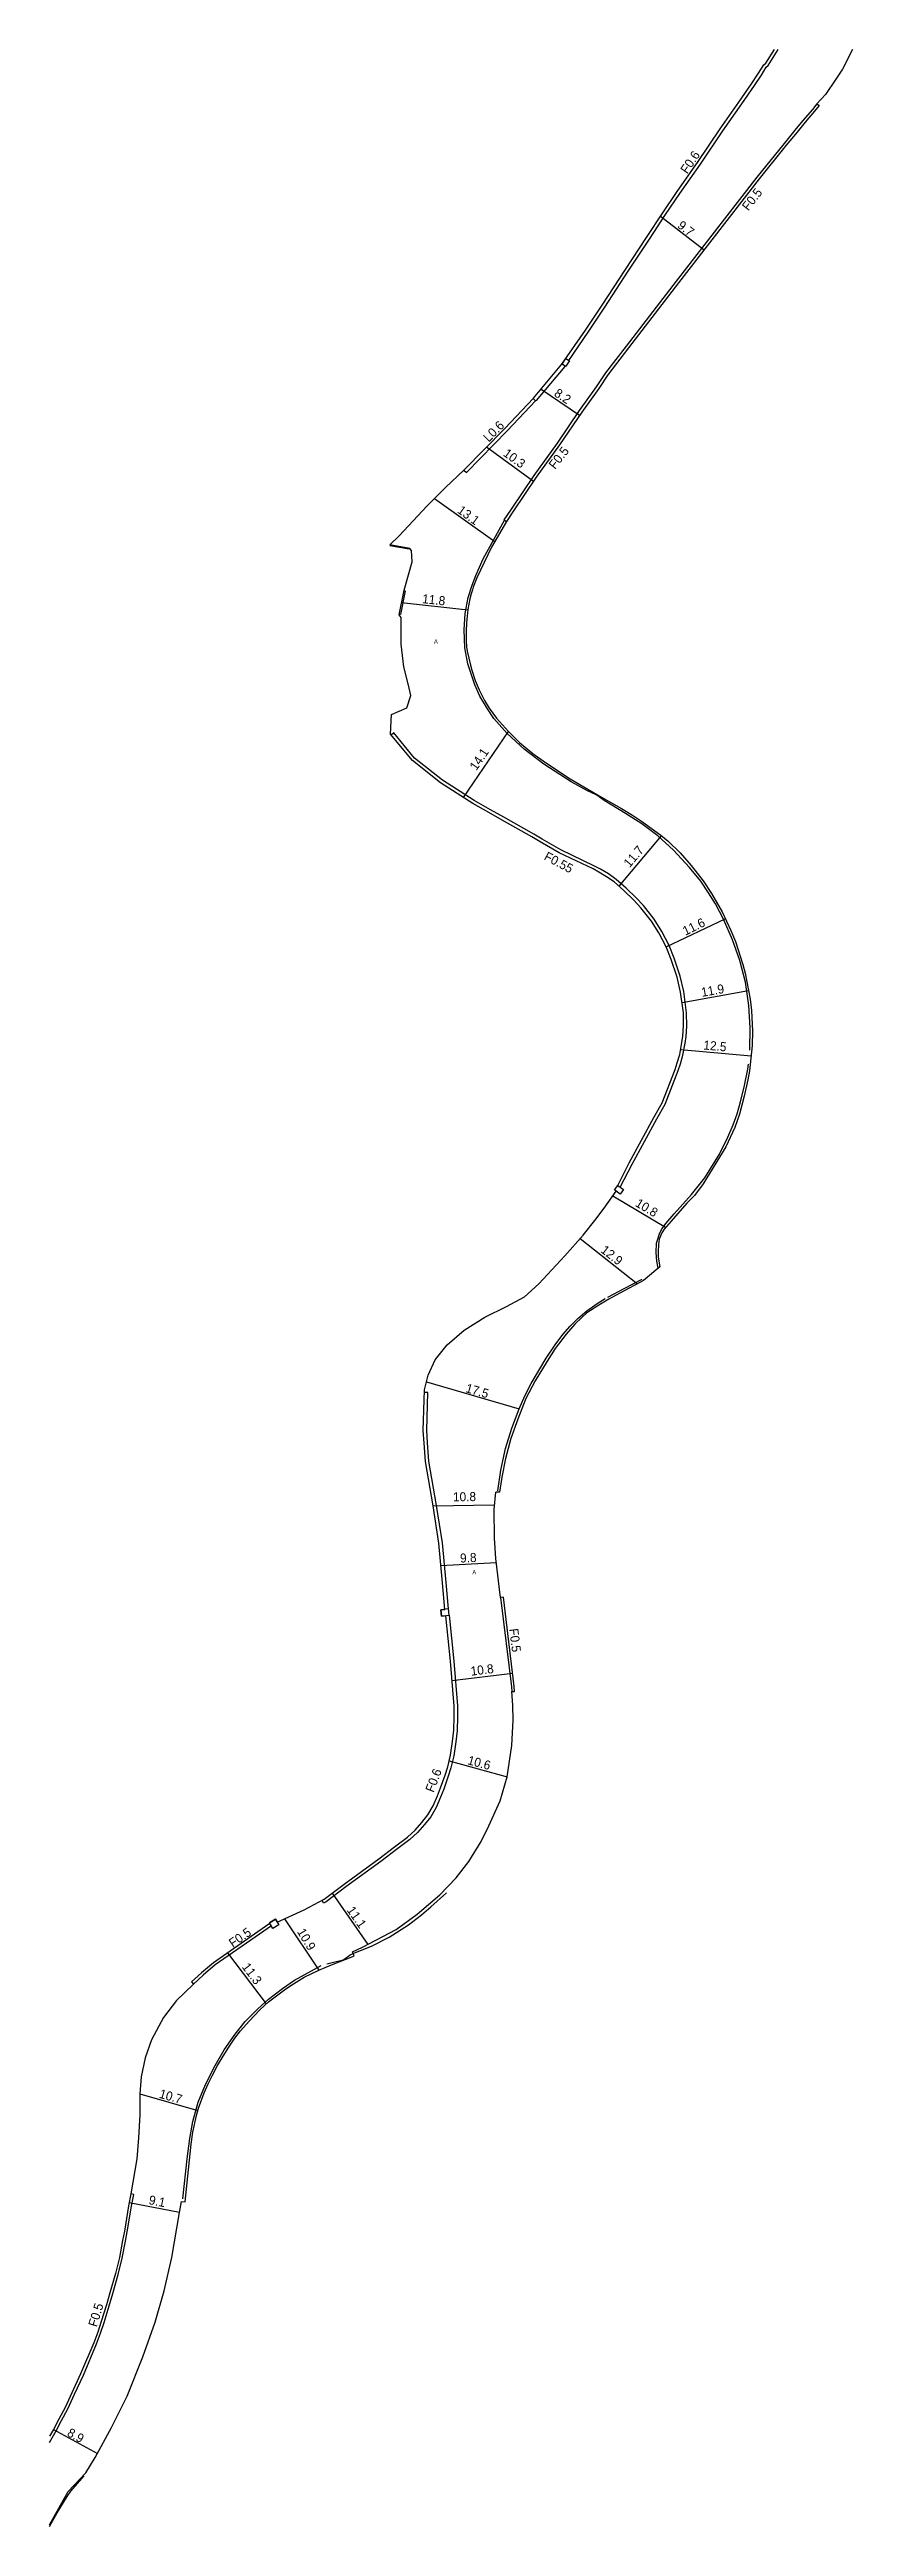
# Model space of a CAD drawing. Header units: metres. Extents: x -4000 to 0, y -102000 to -99000.
# Drawn here: x -3200 to -3058.1, y -100038 to -99600 of the extents above; entities that cross this region are included whole.
import ezdxf

# ---------------------------------------------------------------- set-up
doc = ezdxf.new("R2010")
doc.units = ezdxf.units.M
doc.header["$LTSCALE"] = 2.5
for name, color, linetype in [('側溝・桝', 7, 'Continuous'), ('幅員', 7, 'Continuous'), ('歩道・分離帯・安全施設', 7, 'Continuous'), ('舗装', 7, 'Continuous'), ('道路', 7, 'Continuous')]:
    doc.layers.add(name, color=color, linetype=linetype)
doc.styles.get("Standard").update_dxf_attribs({"font": ''})
doc.styles.add('YOKO_DECO', font='')
doc.styles.get('Standard').set_extended_font_data('@MS PGothic')
doc.styles.get('YOKO_DECO').set_extended_font_data('MS PGothic')

msp = doc.modelspace()

# ---------------------------------------------------------------- texts
at = {"layer": '側溝・桝'}
for s, rotation, p in [('F0.6', 56, (-3087.32, -99622.1)), ('F0.5', 52, (-3076.52, -99628.63)), ('L0.6', 45, (-3122.4, -99669.52)), ('F0.5', 52, (-3110.68, -99674.34)), ('F0.55', 332, (-3112.76, -99743.2)), ('F0.5', 277, (-3118.78, -99879.33)), ('F0.6', 69, (-3132.16, -99908.34)), ('F0.5', 35, (-3167.61, -99935.73)), ('F0.5', 73, (-3191.67, -100002.86))]:
    msp.add_text(s, height=1.6, rotation=rotation, dxfattribs=at).set_placement(p)
at = {"layer": '幅員'}
for s, rotation, p in [('9.7', 322, (-3089.18, -99631.38)), ('8.2', 326, (-3110.98, -99661.15)), ('10.3', 324, (-3119.97, -99671.74)), ('13.1', 324, (-3128.08, -99681.8)), ('11.8', 354, (-3134.21, -99697.89)), ('14.1', 56, (-3124.58, -99727.62)), ('11.7', 50, (-3097.49, -99744.78)), ('11.6', 26, (-3087.64, -99756.72)), ('11.9', 10, (-3084.7, -99767.54)), ('12.5', 355, (-3084.51, -99776.83)), ('10.8', 329, (-3096.63, -99804.46)), ('12.9', 322, (-3102.73, -99812.59)), ('17.5', 344, (-3126.59, -99837.42)), ('10.8', 1, (-3128.7, -99856.77)), ('9.8', 3, (-3127.42, -99867.6)), ('10.8', 7, (-3125.49, -99887.59)), ('10.6', 345, (-3126.25, -99903.23)), ('11.1', 305, (-3147.55, -99929.07)), ('10.9', 301, (-3156.33, -99932.86)), ('11.3', 307, (-3166.09, -99939.12)), ('10.7', 344, (-3180.75, -99962.2)), ('9.1', 349, (-3182.56, -99981.03)), ('8.9', 331, (-3197.04, -100021.95))]:
    msp.add_text(s, height=1.6, rotation=rotation, dxfattribs=at).set_placement(p)
at = {"layer": '舗装', "style": 'YOKO_DECO'}
for p in [(-3132.08, -99705.06, 134.46), (-3125.3, -99869.67, 142.39)]:
    msp.add_text('A', height=0.75, dxfattribs=at).set_placement(p)

# ---------------------------------------------------------------- linework, layer by layer
at = {"layer": '側溝・桝'}
for points in [[(-3108.26, -99655), (-3104.81, -99649.96), (-3101.86, -99645.56), (-3097.73, -99639.22), (-3094.01, -99633.56), (-3091.14, -99629.2), (-3088.62, -99625.46), (-3084.99, -99620.29), (-3081, -99614.35), (-3077.68, -99609.63), (-3075.43, -99606.38), (-3074.19, -99604.51), (-3073.35, -99603.13), (-3073.01, -99602.85), (-3071.22, -99600)], [(-3064.43, -99609.58), (-3065.2, -99610.59), (-3066.89, -99612.54), (-3068.3, -99614.28), (-3070.21, -99616.59), (-3075.01, -99622.57), (-3083.82, -99633.87), (-3089.28, -99640.95), (-3098.12, -99652.44), (-3101.78, -99657.2), (-3103.38, -99659.64), (-3106.4, -99663.84), (-3110.33, -99669.62), (-3114.42, -99675.34), (-3118.54, -99681.45), (-3119.7, -99683.17), (-3119.27, -99683.46)], [(-3108.94, -99656), (-3108.96, -99656.03), (-3114.01, -99662.04), (-3114.11, -99662.14), (-3114.55, -99661.72)], [(-3126.78, -99674.37), (-3126.35, -99674.82), (-3119.1, -99667.4), (-3114.11, -99662.14)], [(-3137.38, -99695.69), (-3137.18, -99695.73), (-3137.99, -99699.9), (-3138.19, -99699.86)], [(-3099.15, -99801.2), (-3097.07, -99797.14), (-3092.69, -99789.12), (-3091.23, -99786.54), (-3088.92, -99780.55), (-3088.53, -99779.36), (-3088.08, -99777.84), (-3087.7, -99775.7), (-3087.52, -99774.57), (-3087.38, -99772.69), (-3087.42, -99770.34), (-3087.92, -99766.6), (-3088.56, -99763.89), (-3089.62, -99760.72), (-3090.53, -99758.47), (-3091.83, -99755.96), (-3093.16, -99753.81), (-3095.07, -99751.39), (-3096.32, -99750.04), (-3098.13, -99748.31), (-3099.89, -99746.78), (-3101.25, -99745.8), (-3102.64, -99744.98), (-3103.68, -99744.4), (-3109.67, -99741.55), (-3112.98, -99739.65), (-3114.44, -99738.77), (-3119.74, -99735.77), (-3122.11, -99734.43), (-3124.95, -99732.82), (-3130.59, -99729.24), (-3135.49, -99725.32), (-3139.19, -99720.87), (-3139.62, -99721.23)], [(-3129.51, -99875.79), (-3129.93, -99871.09), (-3130.59, -99864.06), (-3131.61, -99857.46), (-3132.96, -99849.65), (-3133.19, -99846.41), (-3133.35, -99844.18), (-3133.16, -99837.53), (-3133.76, -99837.51)], [(-3120.31, -99873.77), (-3118.37, -99889.55), (-3118.34, -99890.38)], [(-3129.39, -99876.91), (-3128.59, -99884.99), (-3127.94, -99892.93), (-3127.91, -99894.85), (-3127.99, -99897.27), (-3128.19, -99899.31), (-3128.58, -99901.77), (-3129.07, -99903.88), (-3129.56, -99905.38), (-3130.35, -99907.63), (-3130.92, -99909.09), (-3131.71, -99910.87), (-3132.65, -99912.53), (-3133.75, -99913.91), (-3134.96, -99915.29), (-3136.34, -99916.57), (-3138.69, -99918.32), (-3141.46, -99920.42), (-3147.63, -99924.93), (-3151.14, -99927.59), (-3151.57, -99927.81), (-3151.84, -99927.3)], [(-3160.8, -99931.85), (-3162.9, -99933.29), (-3170.74, -99938.74), (-3172.84, -99940.54), (-3174.59, -99942.11)], [(-3200, -100023.21), (-3198.85, -100021.14), (-3197.88, -100019.32), (-3196.79, -100017.23), (-3195.57, -100014.67), (-3194.02, -100011.26), (-3191.7, -100005.75), (-3190.98, -100003.88), (-3190.35, -100001.95), (-3189.45, -99999.02), (-3188.83, -99996.86), (-3187.86, -99993.46), (-3187.15, -99990.59), (-3186.56, -99987.58), (-3186.26, -99985.93), (-3185.54, -99981.41), (-3185.1, -99979.32), (-3185.63, -99979.21)]]:
    msp.add_lwpolyline(points, dxfattribs=at)
for points in [[(-3109.44, -99655.66), (-3108.76, -99654.65), (-3108.14, -99655.08), (-3108.83, -99656.08)], [(-3099.15, -99802.41), (-3100.16, -99801.66), (-3099.58, -99800.88), (-3098.57, -99801.62)], [(-3130.72, -99877.05), (-3129.39, -99876.91), (-3129.51, -99875.79), (-3130.84, -99875.93)], [(-3160.52, -99932.31), (-3161.14, -99931.3), (-3160.07, -99930.65), (-3159.46, -99931.65)]]:
    msp.add_lwpolyline(points, close=True, dxfattribs=at)
at = {"layer": '幅員'}
for points in [[(-3092.05, -99629.47), (-3084.35, -99635.4)], [(-3113.13, -99660.04), (-3106.33, -99664.66)], [(-3122.77, -99670.29), (-3114.48, -99676.35)], [(-3131.96, -99679.37), (-3121.31, -99687.03)], [(-3137.79, -99697.82), (-3126.08, -99699.09)], [(-3126.86, -99732.28), (-3118.93, -99720.61)], [(-3099.37, -99747.98), (-3091.88, -99739.04)], [(-3091.05, -99758.71), (-3080.59, -99753.71)], [(-3088.23, -99768.56), (-3076.49, -99766.41)], [(-3088.48, -99776.83), (-3076.04, -99777.99)], [(-3100.47, -99802.71), (-3091.16, -99808.24)], [(-3106.22, -99810.28), (-3096.13, -99818.28)], [(-3133.4, -99835.63), (-3117.01, -99840.39)], [(-3132.23, -99857.56), (-3121.47, -99857.34)], [(-3130.84, -99868.12), (-3121.1, -99867.54)], [(-3128.9, -99888.43), (-3118.16, -99887.11)], [(-3129.39, -99902.67), (-3119.13, -99905.5)], [(-3150.08, -99926.05), (-3143.78, -99935.14)], [(-3158.46, -99930.57), (-3152.44, -99939.65)], [(-3168.55, -99936.61), (-3161.73, -99945.62)], [(-3184.07, -99961.54), (-3173.78, -99964.46)], [(-3185.95, -99980.73), (-3177.04, -99982.47)], [(-3199.32, -100020.88), (-3191.53, -100025.13)]]:
    msp.add_lwpolyline(points, dxfattribs=at)
at = {"layer": '歩道・分離帯・安全施設'}
for points in [[(-3076.25, -99776.95), (-3076.17, -99773.01), (-3076.45, -99769.09), (-3077.04, -99764.96), (-3078.03, -99761.1), (-3079.29, -99757.43), (-3080.9, -99753.77), (-3082.35, -99751.06), (-3083.56, -99749.11), (-3084.93, -99747.09), (-3086.89, -99744.63), (-3089.73, -99741.6), (-3092.53, -99739.06), (-3095.36, -99736.94), (-3098.21, -99735.11), (-3102.01, -99732.8), (-3102.86, -99732.15), (-3103.38, -99731.81), (-3104.94, -99731.12), (-3107.83, -99729.52), (-3112.64, -99726.37), (-3116.15, -99723.71), (-3119.12, -99720.98), (-3121.48, -99718.29), (-3122.64, -99716.61), (-3123.94, -99714.37), (-3124.85, -99712.37), (-3126.07, -99708.65), (-3126.6, -99705.82), (-3126.76, -99702.6), (-3126.55, -99699.74), (-3126.02, -99696.88), (-3125.34, -99694.74), (-3124.7, -99693.01), (-3123.36, -99690.05), (-3119.6, -99683.26)], [(-3136.46, -99688.35), (-3139.89, -99687.79)], [(-3092.43, -99815.5), (-3092.68, -99814.27), (-3092.79, -99812.72), (-3092.77, -99811.1), (-3092.15, -99809.28), (-3091.73, -99808.5), (-3091.09, -99807.64), (-3089.63, -99805.92), (-3086.57, -99802.5), (-3084.21, -99799.55), (-3081.59, -99795.38), (-3080.12, -99792.36), (-3079.19, -99790.16), (-3078.52, -99788.24), (-3077.89, -99786.07), (-3077.2, -99783.2), (-3076.63, -99780.31), (-3076.48, -99779.41)], [(-3120.79, -99854.88), (-3120.24, -99851.25), (-3119.41, -99847.43), (-3118.31, -99843.8), (-3117.01, -99840.39), (-3116.03, -99838.09), (-3114.92, -99835.93), (-3112.26, -99831.43), (-3110.64, -99829.08), (-3109.27, -99827.23), (-3108, -99825.77), (-3106.65, -99824.41), (-3105.08, -99823.04), (-3103.26, -99821.76), (-3101.8, -99820.87)], [(-3101.37, -99820.66), (-3098.45, -99819.12), (-3095.26, -99817.45)], [(-3151, -99938.52), (-3149.37, -99938.13), (-3148.32, -99937.91), (-3148.02, -99937.76), (-3146.91, -99936.96), (-3145.92, -99936.54), (-3143.1, -99935.39), (-3139.98, -99933.8), (-3136.58, -99931.64), (-3134.27, -99929.9), (-3132.65, -99928.45), (-3129.83, -99925.99)], [(-3176.47, -99980.09), (-3175.67, -99973.05), (-3175.23, -99969.46), (-3174.67, -99966.41), (-3173.72, -99963.02), (-3172.46, -99959.86), (-3170.75, -99956.5), (-3169.15, -99953.76), (-3167.21, -99950.97), (-3165.41, -99948.74), (-3163.17, -99946.48), (-3161.29, -99944.82), (-3158.84, -99942.9), (-3156.69, -99941.43), (-3151.98, -99938.85)], [(-3200, -100038.04), (-3198.64, -100035.62), (-3196.92, -100032.73), (-3196.23, -100031.8), (-3193.89, -100029.1)]]:
    msp.add_lwpolyline(points, dxfattribs=at)
at = {"layer": '道路'}
for points in [[(-3139.88, -99687.59), (-3138.21, -99685.98), (-3133.26, -99680.68), (-3130.06, -99677.46), (-3126.79, -99674.38), (-3119.55, -99667.02), (-3114.47, -99661.63), (-3109.45, -99655.67), (-3105.32, -99649.62), (-3102.36, -99645.22), (-3098.24, -99638.89), (-3094.51, -99633.23), (-3091.65, -99628.86), (-3089.12, -99625.12), (-3085.5, -99619.95), (-3081.49, -99614), (-3078.18, -99609.28), (-3075.93, -99606.04), (-3074.7, -99604.18), (-3073.8, -99602.71), (-3073.41, -99602.39), (-3071.91, -99600)], [(-3058.12, -99600), (-3059.89, -99603.48), (-3061.08, -99605.26), (-3062.89, -99607.93), (-3064.43, -99609.58), (-3064.02, -99609.9), (-3064.8, -99610.92), (-3066.49, -99612.87), (-3067.9, -99614.61), (-3069.81, -99616.92), (-3074.6, -99622.89), (-3083.41, -99634.19), (-3088.87, -99641.26), (-3097.71, -99652.75), (-3101.35, -99657.5), (-3102.95, -99659.94), (-3105.97, -99664.13), (-3109.9, -99669.91), (-3114, -99675.64), (-3118.11, -99681.74), (-3119.27, -99683.46)], [(-3119.27, -99683.46), (-3121.88, -99688.03), (-3124.48, -99693.44), (-3125.13, -99695.07), (-3125.27, -99695.55), (-3125.47, -99696.26), (-3125.71, -99697.13), (-3126.07, -99699), (-3126.33, -99701.38), (-3126.39, -99702.87), (-3126.37, -99704.56), (-3126.3, -99705.62), (-3126.22, -99706.41), (-3125.62, -99708.87), (-3125.4, -99709.73), (-3124.81, -99711.56), (-3124.11, -99713.24), (-3123.14, -99715.14), (-3122.34, -99716.47), (-3121.04, -99718.23), (-3118.93, -99720.61), (-3116.93, -99722.57), (-3114.61, -99724.48), (-3112.34, -99726.1), (-3108.01, -99728.96), (-3102.44, -99732.22), (-3098.95, -99734.2), (-3096.96, -99735.42), (-3095.39, -99736.45), (-3091.97, -99738.96), (-3090.71, -99740.02), (-3088.56, -99742.07), (-3086.65, -99744.3), (-3084.51, -99747.02), (-3083, -99749.27), (-3081.17, -99752.49), (-3079.6, -99755.79), (-3078.8, -99757.74), (-3077.51, -99761.81), (-3077.06, -99763.35), (-3076.21, -99767.94), (-3075.94, -99769.96), (-3075.81, -99773.61), (-3075.87, -99776.13), (-3076.29, -99780.6), (-3076.63, -99782.22), (-3077.28, -99785.09), (-3078.09, -99788.29), (-3078.92, -99790.61), (-3080.48, -99794.06), (-3084.52, -99800.6), (-3086.02, -99802.65), (-3087.36, -99804.01), (-3090.14, -99807.18), (-3091.38, -99808.6), (-3091.78, -99809.27), (-3092.26, -99810.37), (-3092.41, -99811.35), (-3092.46, -99812.64), (-3092.43, -99813.55), (-3092.17, -99815.28)], [(-3136.04, -99688.6), (-3136.31, -99688.22), (-3139.88, -99687.59)], [(-3136.59, -99712.4), (-3137.4, -99709.15), (-3137.86, -99705.14), (-3137.84, -99700.42), (-3138.21, -99699.95), (-3137.36, -99695.59), (-3135.94, -99690.61), (-3136.04, -99688.6)], [(-3129.95, -99876.97), (-3130.72, -99877.05), (-3130.84, -99875.93), (-3130.13, -99875.85), (-3130.56, -99871.14), (-3131.21, -99864.14), (-3132.23, -99857.56), (-3133.58, -99849.73), (-3133.82, -99846.46), (-3133.98, -99844.2), (-3133.75, -99837.04), (-3133.1, -99834.41), (-3131.88, -99831.72), (-3129.76, -99829.05), (-3126.76, -99826.46), (-3123.1, -99824.16), (-3119.24, -99822.28), (-3116.05, -99820.57), (-3113.52, -99818.31), (-3108.94, -99813.35), (-3105.7, -99809.69), (-3103.62, -99807.11), (-3101.99, -99804.89), (-3099.88, -99801.87), (-3100.16, -99801.66), (-3099.58, -99800.88), (-3097.57, -99796.88), (-3093.19, -99788.85), (-3091.75, -99786.3), (-3089.45, -99780.36), (-3089.07, -99779.19), (-3088.64, -99777.71), (-3088.26, -99775.6), (-3088.08, -99774.5), (-3087.95, -99772.68), (-3087.99, -99770.38), (-3088.48, -99766.7), (-3089.11, -99764.05), (-3090.15, -99760.92), (-3091.05, -99758.71), (-3092.32, -99756.24), (-3093.63, -99754.14), (-3095.5, -99751.76), (-3096.73, -99750.44), (-3098.51, -99748.72), (-3100.24, -99747.22), (-3101.56, -99746.28), (-3102.93, -99745.47), (-3103.94, -99744.9), (-3109.93, -99742.05), (-3113.28, -99740.12), (-3114.75, -99739.24), (-3120.02, -99736.27), (-3122.38, -99734.93), (-3125.23, -99733.31), (-3130.92, -99729.7), (-3135.89, -99725.73), (-3139.76, -99721.06), (-3139.57, -99717.59), (-3136.86, -99716.43), (-3136.17, -99714.25), (-3136.59, -99712.4)], [(-3092.17, -99815.28), (-3095.03, -99817.69)], [(-3095.03, -99817.69), (-3099.2, -99819.92), (-3101.19, -99821), (-3102.94, -99822.07), (-3104.43, -99823), (-3105.09, -99823.5), (-3105.9, -99824.2), (-3107.18, -99825.42), (-3108.73, -99827.2), (-3110.64, -99829.73), (-3112.08, -99831.95), (-3114.17, -99835.45), (-3115.81, -99838.57), (-3117.26, -99842.2), (-3118.49, -99845.66), (-3119.45, -99849.18), (-3120.07, -99852.45), (-3120.49, -99855.12), (-3121.15, -99855.1)], [(-3200, -100037.73), (-3196.72, -100031.89), (-3193.62, -100028.56), (-3191.92, -100025.85), (-3189.03, -100020.55), (-3186.31, -100014.98), (-3183.51, -100008.05), (-3181.36, -100001.9), (-3179.76, -99996.36), (-3178.39, -99990.49), (-3177.05, -99982.51), (-3176.67, -99980.57), (-3176.06, -99980.65), (-3175, -99970.41), (-3174.69, -99968.31), (-3174.04, -99965.39), (-3173.67, -99964.08), (-3172.69, -99961.37), (-3171.99, -99959.75), (-3171.23, -99958.24), (-3170.34, -99956.53), (-3169.35, -99954.85), (-3168.34, -99953.28), (-3167.24, -99951.68), (-3166.24, -99950.38), (-3164.75, -99948.69), (-3162.84, -99946.69), (-3161.3, -99945.29), (-3158.26, -99942.99), (-3156.88, -99942.09), (-3155.03, -99940.91), (-3152.44, -99939.65), (-3150.18, -99938.71), (-3146.42, -99937.23), (-3146.17, -99937.1), (-3146.47, -99936.41), (-3144.69, -99935.62), (-3138.78, -99932.47), (-3135.06, -99929.75), (-3131.01, -99926.34), (-3128.16, -99923.33), (-3125.94, -99920.44), (-3123.73, -99916.9), (-3122.35, -99914.11), (-3120.4, -99909.7), (-3119.13, -99905.5), (-3118.34, -99899.92), (-3118.06, -99895.47), (-3118.11, -99892.8), (-3118.34, -99890.38), (-3117.83, -99890.36), (-3117.87, -99889.51), (-3119.81, -99873.71), (-3120.31, -99873.77), (-3121.14, -99866.85), (-3121.35, -99863.24), (-3121.45, -99858.19), (-3121.15, -99855.1)], [(-3159.76, -99931.16), (-3155.02, -99928.98), (-3151.46, -99927.09), (-3147.97, -99924.46), (-3141.8, -99919.95), (-3139.04, -99917.86), (-3136.72, -99916.12), (-3135.38, -99914.89), (-3134.19, -99913.54), (-3133.14, -99912.2), (-3132.23, -99910.61), (-3131.46, -99908.86), (-3130.89, -99907.42), (-3130.11, -99905.2), (-3129.64, -99903.72), (-3129.16, -99901.66), (-3128.77, -99899.24), (-3128.57, -99897.24), (-3128.49, -99894.84), (-3128.53, -99892.96), (-3129.17, -99885.04), (-3129.95, -99876.97)], [(-3159.76, -99931.16), (-3160.07, -99930.65), (-3161.14, -99931.3), (-3161.07, -99931.42), (-3163.19, -99932.88), (-3171.04, -99938.35), (-3173.18, -99940.16), (-3174.93, -99941.75), (-3174.59, -99942.11), (-3177.59, -99945.05), (-3179.84, -99948.03), (-3181.97, -99951.99), (-3183.12, -99955.18), (-3183.83, -99958.53), (-3184.07, -99961.54), (-3184.04, -99965.24), (-3184.26, -99969.3), (-3184.56, -99973.01), (-3185.63, -99979.21), (-3186.07, -99981.32), (-3186.78, -99985.84), (-3187.09, -99987.48), (-3187.67, -99990.48), (-3188.37, -99993.32), (-3189.35, -99996.72), (-3189.96, -99998.87), (-3190.86, -100001.79), (-3191.48, -100003.7), (-3192.19, -100005.55), (-3194.51, -100011.04), (-3196.06, -100014.44), (-3197.27, -100016.99), (-3198.35, -100019.07), (-3199.32, -100020.88), (-3200, -100022.1)]]:
    msp.add_lwpolyline(points, dxfattribs=at)

msp.set_redraw_order([(e.dxf.handle, doc.entitydb.next_handle()) for e in msp.query("TEXT MTEXT ATTDEF DIMENSION ARC_DIMENSION")])  # texts and dimensions are drawn at this point

doc.saveas('drawing.dxf')
